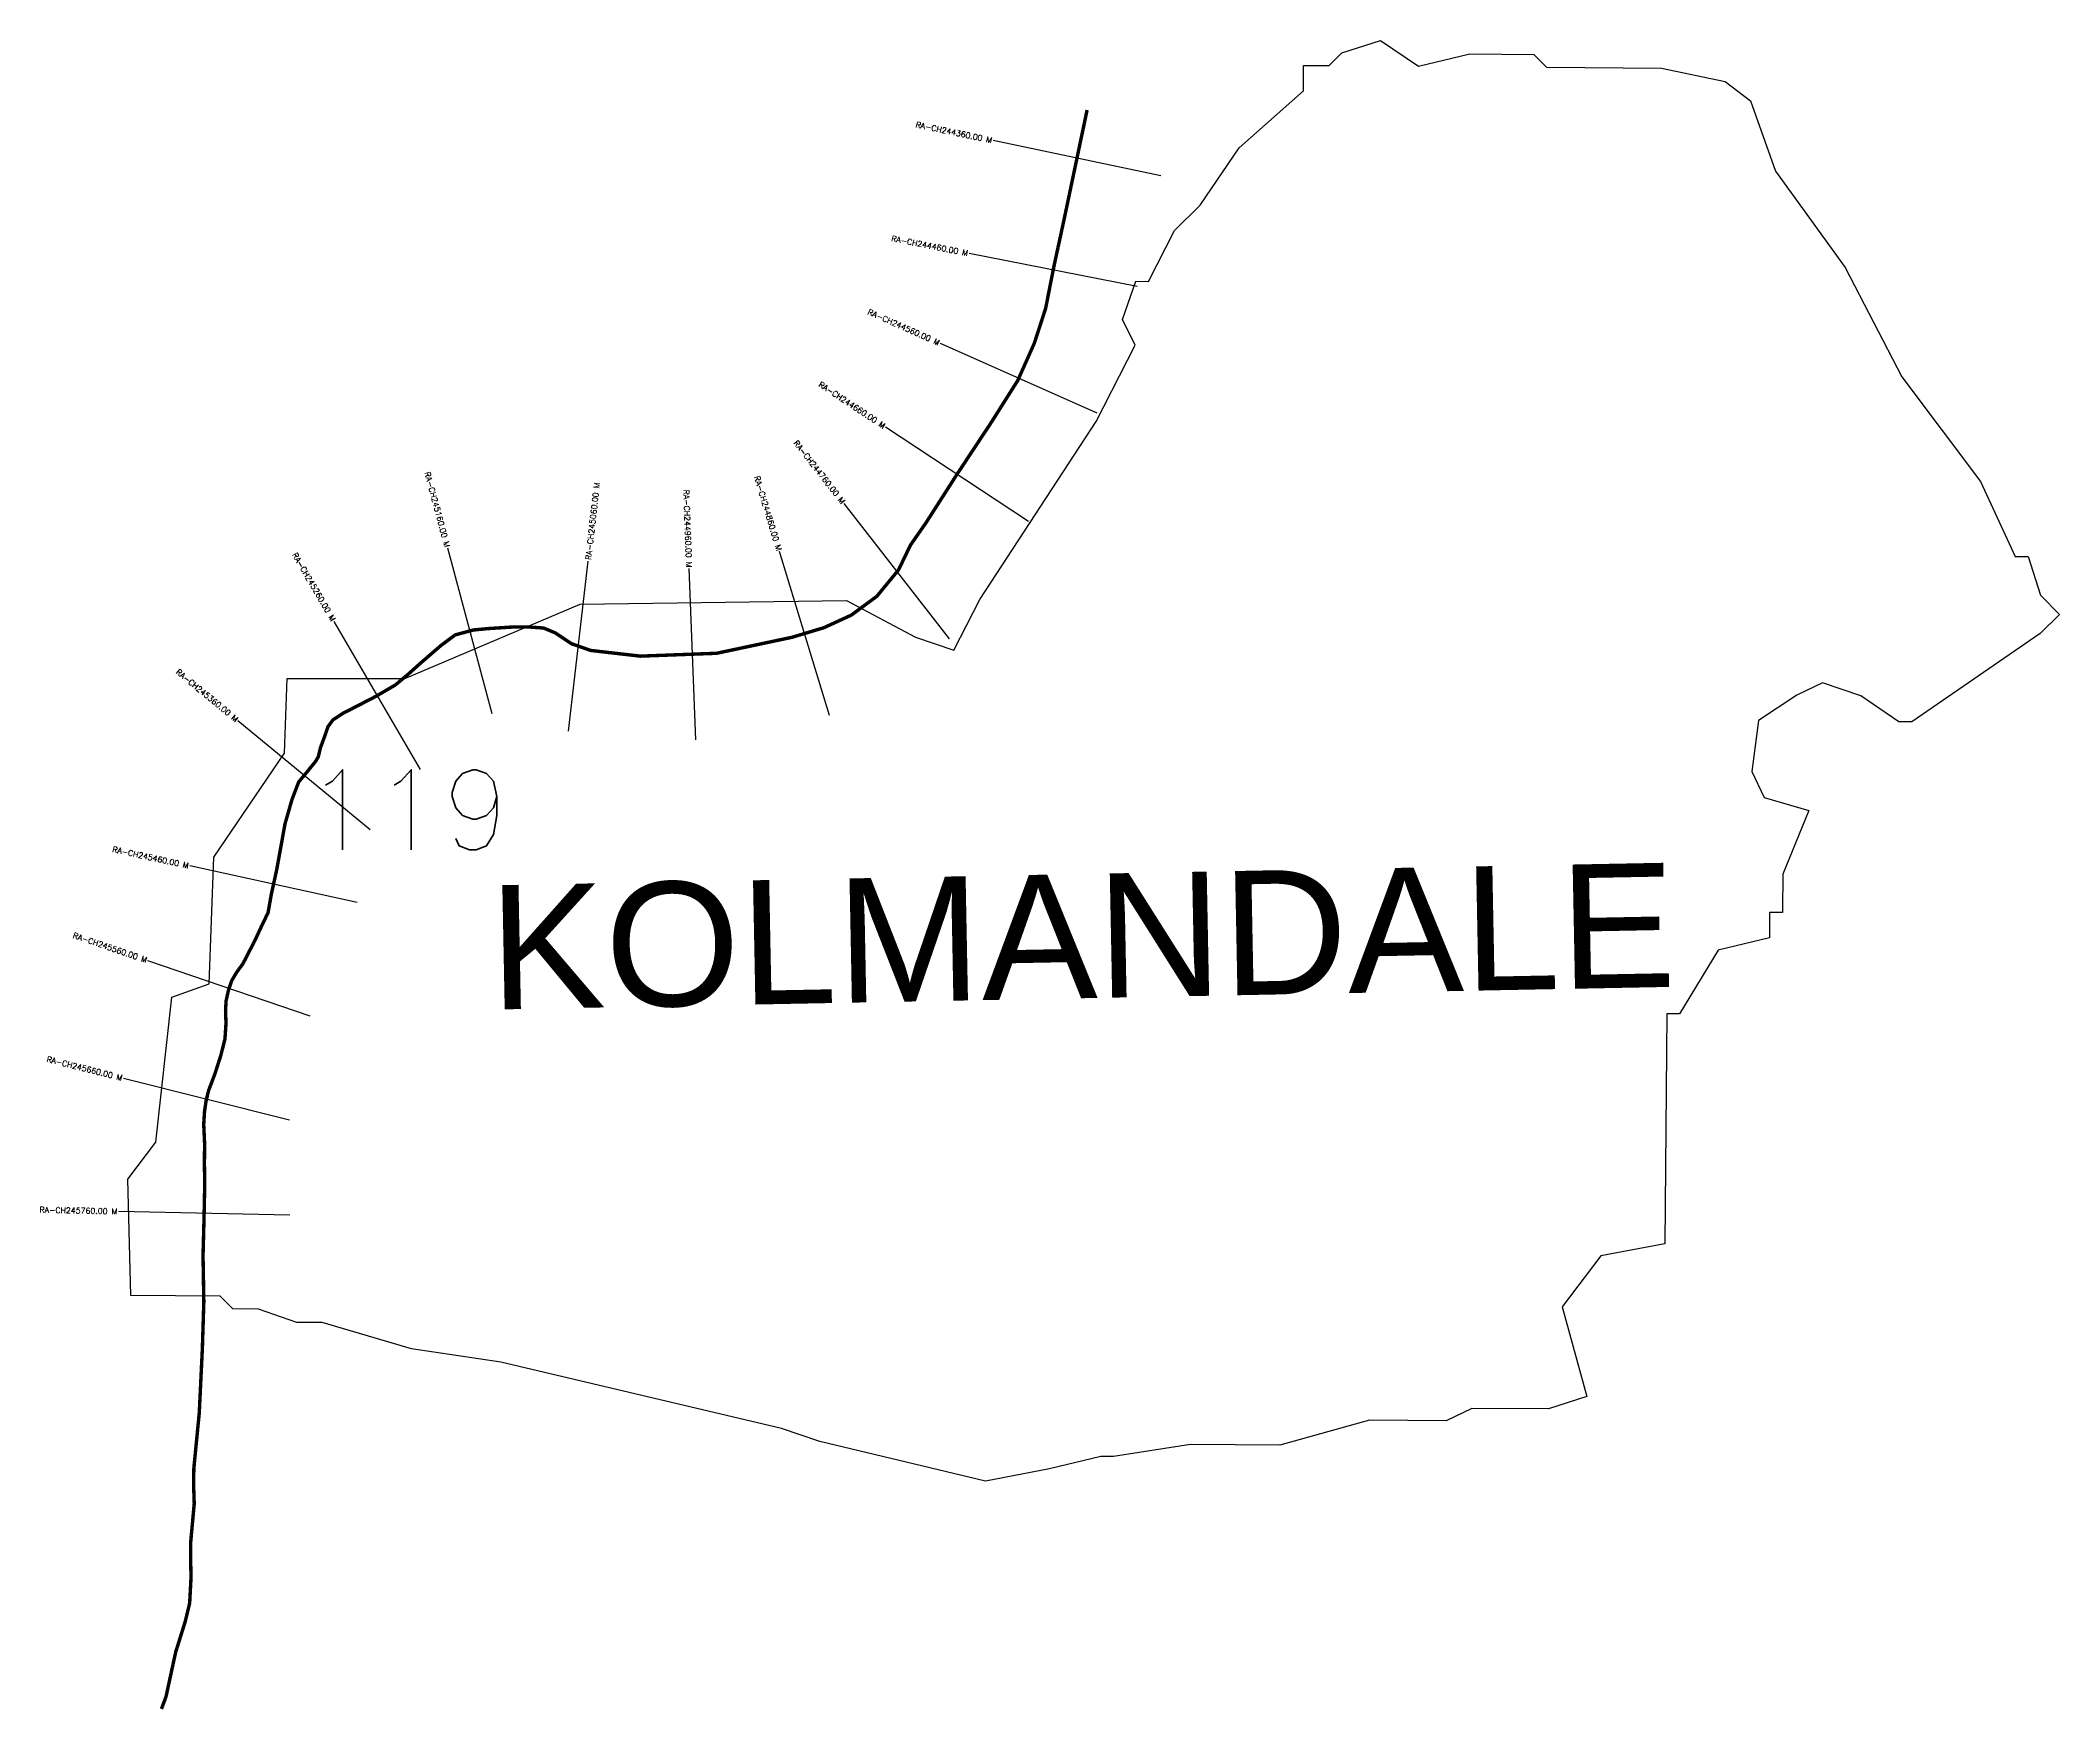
# Model space of a CAD drawing. Header units: metres. Extents: x 278606 to 280374, y 2046217 to 2047679.
import ezdxf
from ezdxf.enums import TextEntityAlignment as Align

# ---------------------------------------------------------------- set-up
doc = ezdxf.new("R2010")
doc.units = ezdxf.units.M
for name, color, linetype in [('CS', 134, 'Continuous'), ('CSMark', 6, 'Continuous'), ('NATURALLY PROTECTED', 3, 'Continuous'), ('VILLAGE NAME', 250, 'Continuous')]:
    doc.layers.add(name, color=color, linetype=linetype)
doc.styles.get("Standard").update_dxf_attribs({"font": 'simplex.shx'})

msp = doc.modelspace()

# ---------------------------------------------------------------- linework, layer by layer
at = {"color": 6, "flags": 128}
msp.add_lwpolyline([(279712, 2047657), (279734.5, 2047657), (279745.6, 2047667.9), (279779.3, 2047678.8), (279812.6, 2047656.2), (279857.5, 2047667.1), (279913.4, 2047666.6), (279924.5, 2047655.3), (280025.2, 2047654.5), (280081, 2047642.9), (280103.2, 2047626), (280125.1, 2047564.3), (280186, 2047479.9), (280235.5, 2047384.4), (280304.4, 2047292.8), (280334.9, 2047227), (280346.2, 2047226.9), (280357.1, 2047193.3), (280373.7, 2047176.4), (280356.8, 2047159.7), (280244.3, 2047082.3), (280233.1, 2047082.4), (280199.8, 2047105.1), (280166.3, 2047116.5), (280143.8, 2047105.5), (280110.1, 2047083.4), (280104.2, 2047038.7), (280115.2, 2047016.2), (280154.2, 2047004.7), (280131.4, 2046949), (280131.2, 2046916.8), (280131.1, 2046915.4), (280119.9, 2046915.5), (280119.8, 2046893.2), (280075, 2046882.3), (280041, 2046826.6), (280029.8, 2046826.7), (280028.2, 2046625.4), (279972.2, 2046614.7), (279938.3, 2046570.2), (279960, 2046491.7), (279926.3, 2046480.8), (279859.2, 2046481.3), (279836.8, 2046470.4), (279769.7, 2046470.9), (279691.2, 2046449.1), (279612.9, 2046449.8), (279545.7, 2046439.1), (279534.5, 2046439.2), (279489.7, 2046428.4), (279433.7, 2046417.6), (279288.5, 2046452.3), (279255.1, 2046463.8), (279009.4, 2046521.7), (278931.2, 2046533.5), (278853.1, 2046556.5), (278830.7, 2046556.6), (278797.3, 2046568.1), (278774.9, 2046568.3), (278763.8, 2046579.5), (278685.5, 2046580.2), (278682.9, 2046681.9), (278707.3, 2046714.2), (278721.5, 2046841.4), (278754.1, 2046852.8), (278758.3, 2046963.9), (278820.1, 2047054.9), (278822.2, 2047120.1), (278925.4, 2047120.3), (279078.7, 2047185.2), (279311.8, 2047188.4), (279372.4, 2047156.4), (279405.9, 2047144.9), (279428.6, 2047189.5), (279530.5, 2047345.3), (279564.6, 2047412.1), (279553.6, 2047434.6), (279565.1, 2047468), (279576.3, 2047467.9), (279599, 2047512.5), (279621.5, 2047534.7), (279655.5, 2047584.8), (279711.8, 2047634.7), (279711.8, 2047657)], dxfattribs=at)
at = {"layer": 'CS'}
for p, q in [((279587, 2047560.3), (279440.3, 2047591.1)), ((279566.4, 2047463.5), (279419.2, 2047492.3)), ((279531.2, 2047352.5), (279394.1, 2047413.5)), ((279471.2, 2047257.6), (279346, 2047340.3)), ((279402.2, 2047155.1), (279309.8, 2047273.3)), ((279001.8, 2047089.4), (278962.9, 2047234.3)), ((279296.9, 2047087.8), (279253.4, 2047231.4)), ((279068.7, 2047074), (279085.7, 2047223)), ((279180, 2047066.6), (279174.3, 2047216.4)), ((278939.1, 2047040.6), (278863.5, 2047170.1)), ((278895.1, 2046987.7), (278779.3, 2047083.1)), ((278883.6, 2046924), (278737.1, 2046956.1)), ((278842.5, 2046824.7), (278700.5, 2046873.2)), ((278824.4, 2046733.5), (278679, 2046770.2)), ((278824.6, 2046650.4), (278674.7, 2046653.7))]:
    msp.add_line(p, q, dxfattribs=at)
at = {"layer": 'NATURALLY PROTECTED', "const_width": 3, "flags": 128}
msp.add_lwpolyline([(279522.5, 2047617.9), (279502, 2047520.4), (279493.6, 2047481.7), (279486.2, 2047444.2), (279476.3, 2047413.7), (279461.8, 2047381.1), (279437.9, 2047343.3), (279408.5, 2047298.8), (279381.6, 2047256.7), (279367.9, 2047237), (279357.5, 2047215.4), (279338.5, 2047192.2), (279316.1, 2047175.7), (279292.1, 2047164.7), (279264.2, 2047156.3), (279198.2, 2047142.3), (279131.5, 2047139.8), (279088, 2047144.8), (279071.2, 2047150.7), (279056.9, 2047160.2), (279046.8, 2047164.4), (279032.8, 2047165.4), (279018, 2047165.2), (278997.9, 2047163.9), (278985.4, 2047162.7), (278969.4, 2047158.4), (278956.8, 2047149), (278939.7, 2047134.2), (278928.4, 2047124.1), (278917.1, 2047114.6), (278899.8, 2047104.5), (278871.3, 2047089.8), (278862.4, 2047084), (278858.1, 2047078.1), (278855.2, 2047069.7), (278851.5, 2047059.7), (278849.6, 2047051.7), (278847.3, 2047047.8), (278839.3, 2047037.9), (278832.4, 2047029.6), (278826.6, 2047014.4), (278820.5, 2046993.2), (278813.2, 2046952.9), (278808.5, 2046931.5), (278805.6, 2046915.1), (278800.6, 2046904.9), (278794.2, 2046891.1), (278783.6, 2046870.5), (278778.1, 2046863), (278773.8, 2046855.7), (278771, 2046847.5), (278768.9, 2046838.2), (278768.4, 2046829.6), (278768.8, 2046818.4), (278767.9, 2046804.6), (278764.3, 2046790.4), (278759.3, 2046774.7), (278753.6, 2046759.6), (278751.4, 2046750.6), (278750, 2046741), (278749.3, 2046729.8), (278750.1, 2046712.6), (278749.9, 2046695.7), (278750.2, 2046677.8), (278749.6, 2046648.8), (278748.7, 2046614.9), (278749.4, 2046574.6), (278748.1, 2046533.3), (278745.4, 2046477.2), (278740.7, 2046429.3), (278740.4, 2046416), (278741, 2046397.8), (278738.4, 2046369.6), (278737.9, 2046364.2), (278737.8, 2046351.7), (278738.2, 2046333.5), (278737, 2046310.8), (278733.1, 2046294.6), (278724.8, 2046268.1), (278716.3, 2046228.9), (278712.3, 2046218.2)], dxfattribs=at)

# ---------------------------------------------------------------- texts
at = {"insert": (278837.9, 2047040.3), "char_height": 70, "attachment_point": 1}
msp.add_mtext_dynamic_manual_height_columns('119', width=95.172, gutter_width=1, heights=[0], dxfattribs=at)
at = {"layer": 'CSMark'}
for s, rotation, p in [('RA-CH244360.00 M', 348.1309, (279439.3, 2047591.3)), ('RA-CH244460.00 M', 348.9311, (279418.2, 2047492.5)), ('RA-CH244560.00 M', 336.0342, (279393.2, 2047413.9)), ('RA-CH244660.00 M', 326.5394, (279345.2, 2047340.8)), ('RA-CH244760.00 M', 308.0146, (279309.2, 2047274.1)), ('RA-CH245160.00 M', 285.0467, (278962.6, 2047235.3)), ('RA-CH244960.00 M', 272.1738, (279174.2, 2047217.4)), ('RA-CH244860.00 M', 286.8511, (279253.1, 2047232.3)), ('RA-CH245260.00 M', 300.2872, (278863, 2047171)), ('RA-CH245360.00 M', 320.5038, (278778.6, 2047083.7)), ('RA-CH245460.00 M', 347.6319, (278736.1, 2046956.3)), ('RA-CH245560.00 M', 341.1214, (278699.6, 2046873.6)), ('RA-CH245660.00 M', 345.8024, (278678, 2046770.5)), ('RA-CH245760.00 M', 358.755, (278673.7, 2046653.7))]:
    msp.add_text(s, height=5, rotation=rotation, dxfattribs=at).set_placement(p, align=Align.MIDDLE_RIGHT)
msp.add_text('RA-CH245060.00 M', height=5, rotation=83.4744, dxfattribs=at).set_placement((279085.8, 2047224), align=Align.MIDDLE_LEFT)
at = {"layer": 'VILLAGE NAME', "insert": (278998.2, 2046939.1), "char_height": 108.748, "attachment_point": 1, "rotation": 1.1028}
msp.add_mtext_dynamic_manual_height_columns('{\\fArial|b0|i0|c0|p34;KOLMANDALE}', width=726.929, gutter_width=543.7, heights=[0], dxfattribs=at)

doc.saveas('drawing.dxf')
